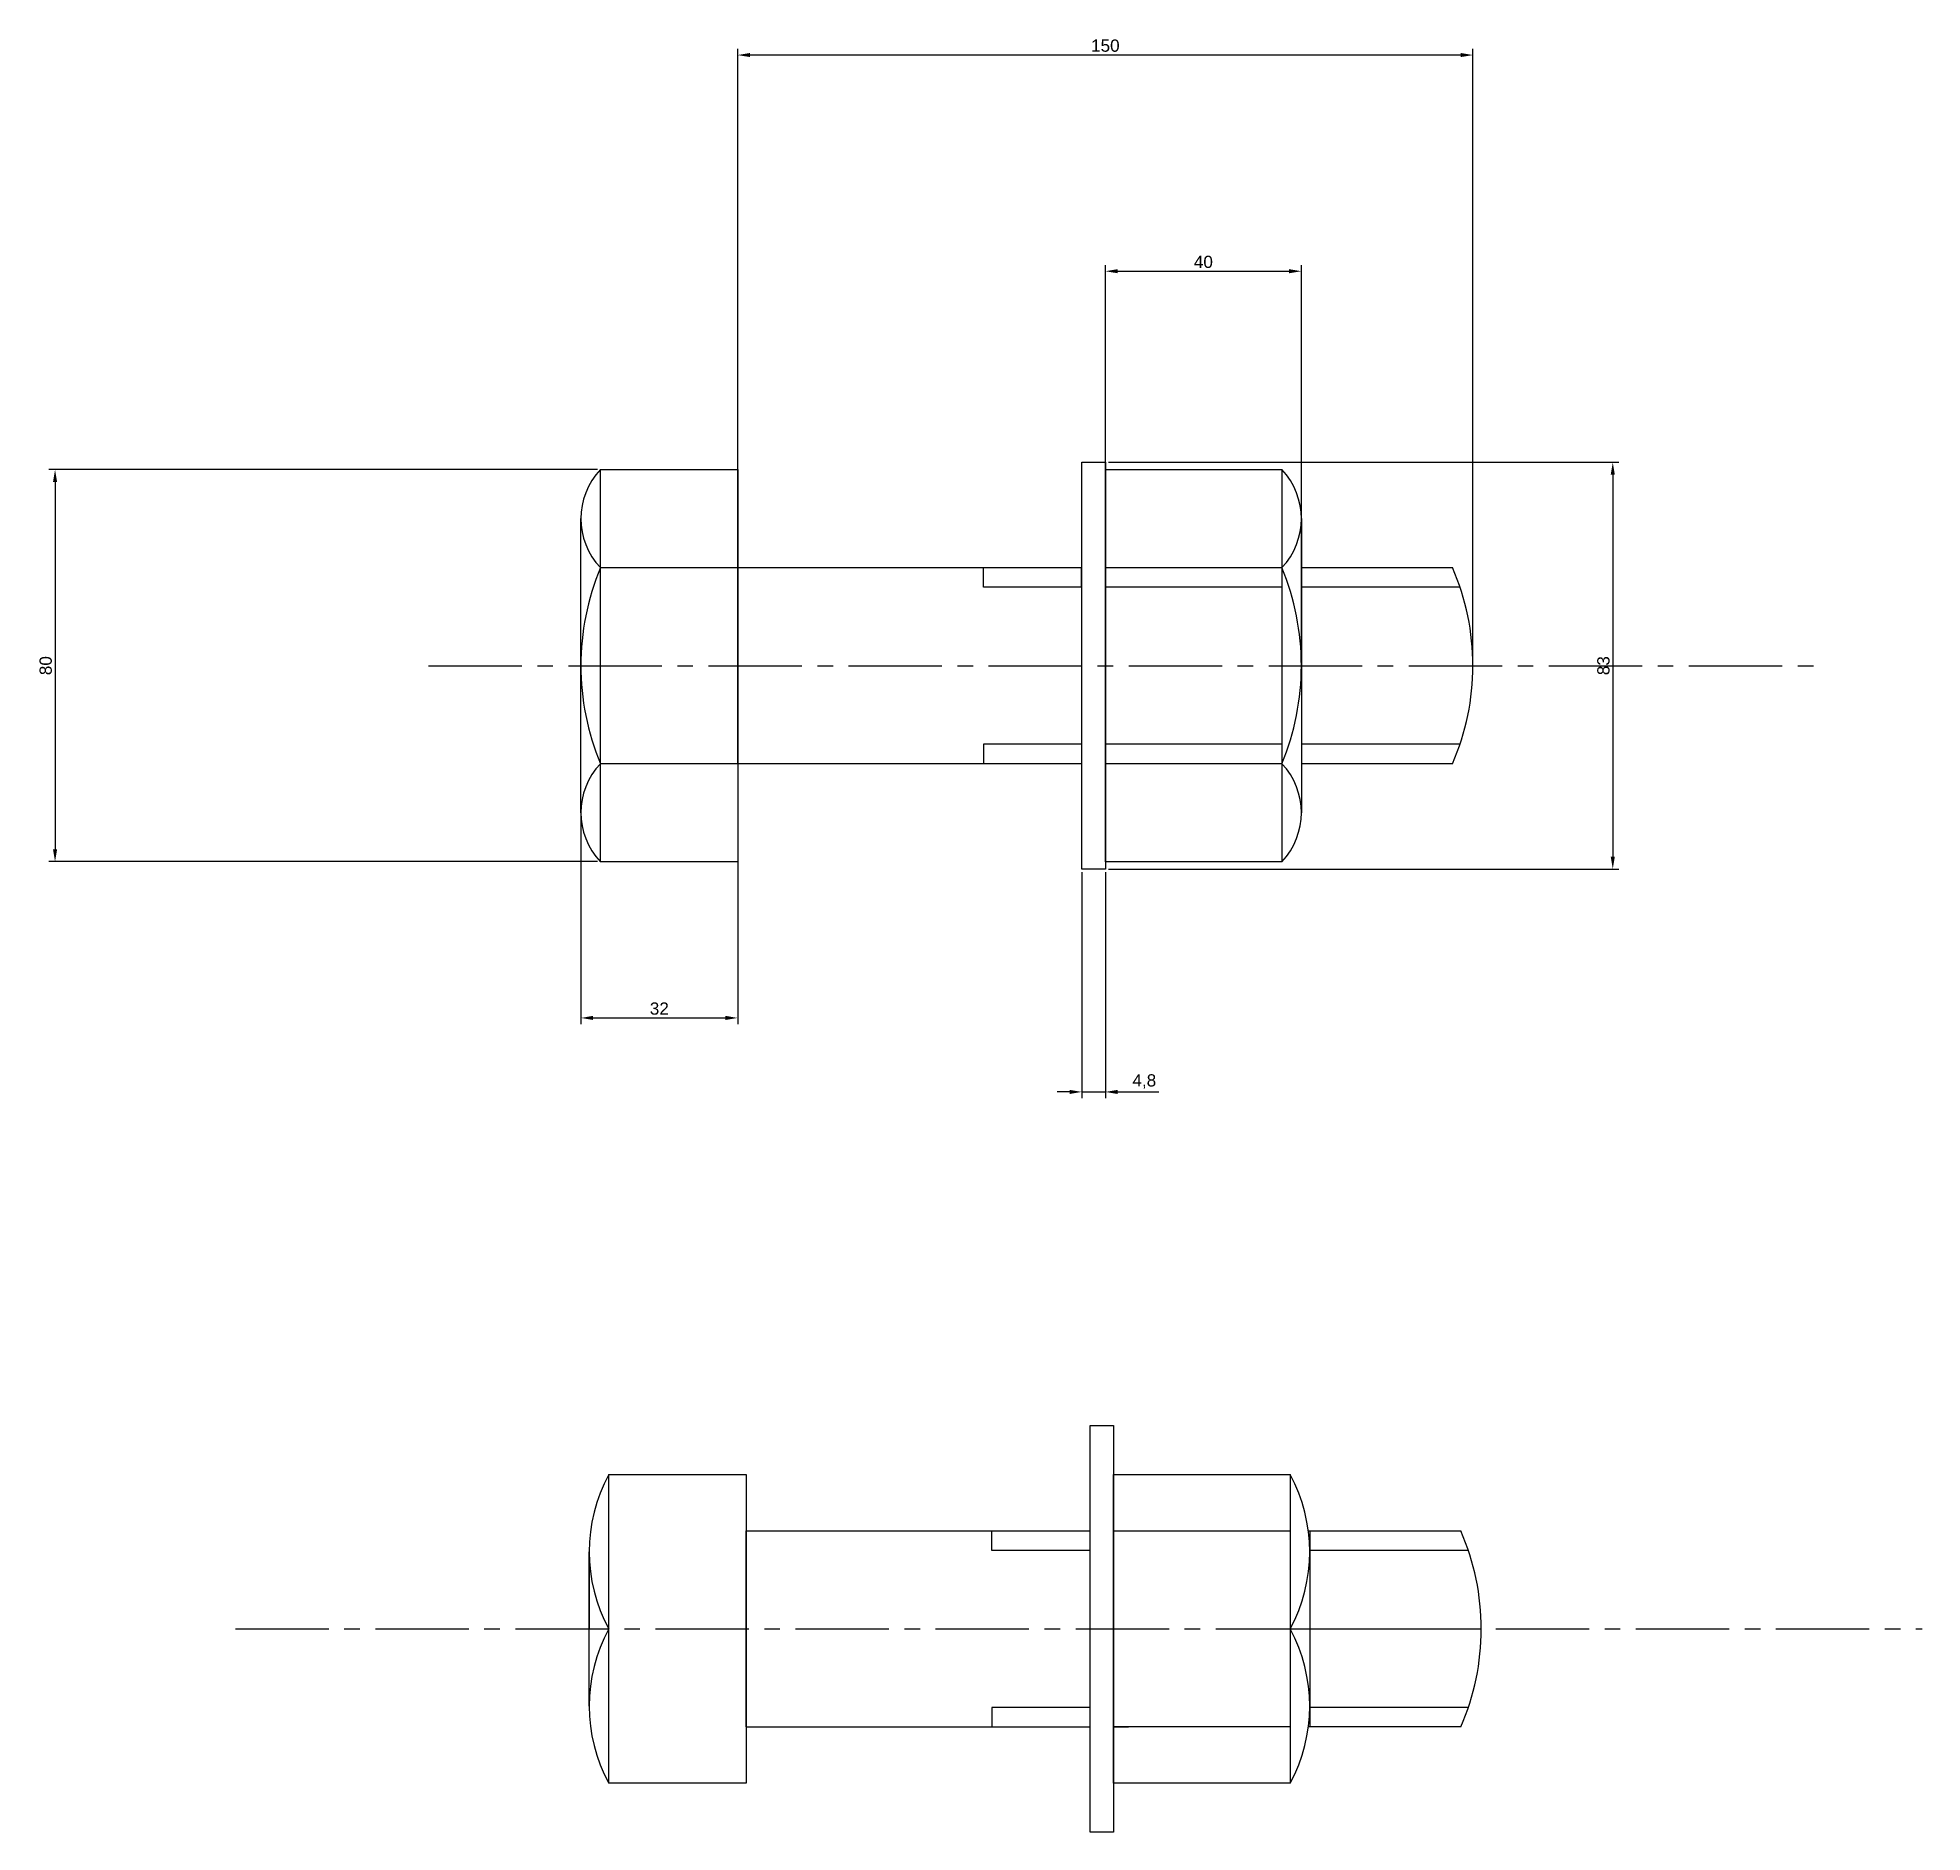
# Model space of a CAD drawing. Header units: millimetres. Extents: x 660 to 2889, y 1004 to 1868.
# Drawn here: x 660.5 to 1045, y 1502.3 to 1868.5 of the extents above; entities that cross this region are included whole.
import ezdxf

# ---------------------------------------------------------------- set-up
doc = ezdxf.new("R2010")
doc.units = ezdxf.units.MM
doc.linetypes.add('CENTER2', pattern=[28.575, 19.05, -3.175, 3.175, -3.175])
doc.styles.get("Standard").update_dxf_attribs({"font": 'arial.ttf'})
doc.dimstyles.new('ISO-25', dxfattribs={"dimtxt": 2.5, "dimasz": 2.5, "dimexe": 1.25, "dimexo": 0.625, "dimtad": 1, "dimtxsty": 'Standard', "dimcen": 2.5, "dimadec": 0, "dimazin": 0, "dimtfac": 1, "dimtmove": 0, "dimatfit": 3, "dimfxl": 1, "dimarcsym": 0})

msp = doc.modelspace()

# ---------------------------------------------------------------- blocks, each defined once
blk = doc.blocks.new('*U1')
at = {"color": 0, "linetype": 'CENTER2', "transparency": 16777216}
blk.add_line((-138.87, 0), (146.15, 0), dxfattribs=at)
blk = doc.blocks.new('*D2')
at = {"color": 0, "lineweight": -2, "transparency": 16777216}
for p, q in [((771.33, 1709.7), (771.33, 1667.19)), ((803.33, 1709.7), (803.33, 1667.19)), ((773.83, 1668.44), (800.83, 1668.44))]:
    blk.add_line(p, q, dxfattribs=at)
at = {"color": 0, "transparency": 16777216}
for points in [[(773.83, 1668.86), (773.83, 1668.02), (771.33, 1668.44)], [(800.83, 1668.86), (800.83, 1668.02), (803.33, 1668.44)]]:
    blk.add_solid(points, dxfattribs=at)
at = {"layer": 'Defpoints', "color": 0, "transparency": 16777216}
for p in [(771.33, 1710.33), (803.33, 1710.33), (803.33, 1668.44)]:
    blk.add_point(p, dxfattribs=at)
at = {"color": 0, "transparency": 16777216, "insert": (787.33, 1670.34), "char_height": 2.5, "attachment_point": 5}
blk.add_mtext('32', dxfattribs=at)
blk = doc.blocks.new('*D3')
at = {"color": 0, "lineweight": -2, "transparency": 16777216}
for p, q in [((774.71, 1780.33), (662.79, 1780.33)), ((664.04, 1777.83), (664.04, 1702.83)), ((774.71, 1700.33), (662.79, 1700.33))]:
    blk.add_line(p, q, dxfattribs=at)
at = {"color": 0, "transparency": 16777216}
for points in [[(663.62, 1777.83), (664.46, 1777.83), (664.04, 1780.33)], [(663.62, 1702.83), (664.46, 1702.83), (664.04, 1700.33)]]:
    blk.add_solid(points, dxfattribs=at)
at = {"layer": 'Defpoints', "color": 0, "transparency": 16777216}
for p in [(775.33, 1780.33), (664.04, 1700.33), (775.33, 1700.33)]:
    blk.add_point(p, dxfattribs=at)
at = {"color": 0, "transparency": 16777216, "insert": (662.14, 1740.33), "char_height": 2.5, "attachment_point": 5, "rotation": 90}
blk.add_mtext('80', dxfattribs=at)
blk = doc.blocks.new('*D4')
at = {"color": 0, "lineweight": -2, "transparency": 16777216}
for p, q in [((873.53, 1698.2), (873.53, 1652.09)), ((878.33, 1698.2), (878.33, 1652.09)), ((871.03, 1653.34), (868.53, 1653.34)), ((873.53, 1653.34), (878.33, 1653.34)), ((880.83, 1653.34), (889.24, 1653.34))]:
    blk.add_line(p, q, dxfattribs=at)
at = {"color": 0, "transparency": 16777216}
for points in [[(871.03, 1653.76), (871.03, 1652.92), (873.53, 1653.34)], [(880.83, 1653.76), (880.83, 1652.92), (878.33, 1653.34)]]:
    blk.add_solid(points, dxfattribs=at)
at = {"layer": 'Defpoints', "color": 0, "transparency": 16777216}
for p in [(873.53, 1698.83), (878.33, 1698.83), (878.33, 1653.34)]:
    blk.add_point(p, dxfattribs=at)
at = {"color": 0, "transparency": 16777216, "insert": (886.28, 1655.47), "char_height": 2.5, "attachment_point": 5}
blk.add_mtext('4,8', dxfattribs=at)
blk = doc.blocks.new('*D6')
at = {"color": 0, "lineweight": -2, "transparency": 16777216}
for p, q in [((878.33, 1740.95), (878.33, 1822.07)), ((880.83, 1820.82), (915.83, 1820.82)), ((918.33, 1740.95), (918.33, 1822.07))]:
    blk.add_line(p, q, dxfattribs=at)
at = {"color": 0, "transparency": 16777216}
for points in [[(880.83, 1821.24), (880.83, 1820.41), (878.33, 1820.82)], [(915.83, 1821.24), (915.83, 1820.41), (918.33, 1820.82)]]:
    blk.add_solid(points, dxfattribs=at)
at = {"layer": 'Defpoints', "color": 0, "transparency": 16777216}
for p in [(918.33, 1820.82), (878.33, 1740.33), (918.33, 1740.33)]:
    blk.add_point(p, dxfattribs=at)
at = {"color": 0, "transparency": 16777216, "insert": (898.33, 1822.72), "char_height": 2.5, "attachment_point": 5}
blk.add_mtext('40', dxfattribs=at)
blk = doc.blocks.new('*D7')
at = {"color": 0, "lineweight": -2, "transparency": 16777216}
for p, q in [((803.33, 1740.95), (803.33, 1866.18)), ((950.83, 1864.93), (805.83, 1864.93)), ((953.33, 1740.95), (953.33, 1866.18))]:
    blk.add_line(p, q, dxfattribs=at)
at = {"color": 0, "transparency": 16777216}
for points in [[(805.83, 1865.35), (805.83, 1864.52), (803.33, 1864.93)], [(950.83, 1865.35), (950.83, 1864.52), (953.33, 1864.93)]]:
    blk.add_solid(points, dxfattribs=at)
at = {"layer": 'Defpoints', "color": 0, "transparency": 16777216}
for p in [(803.33, 1864.93), (803.33, 1740.33), (953.33, 1740.33)]:
    blk.add_point(p, dxfattribs=at)
at = {"color": 0, "transparency": 16777216, "insert": (878.33, 1866.84), "char_height": 2.5, "attachment_point": 5}
blk.add_mtext('150', dxfattribs=at)
blk = doc.blocks.new('*D8')
at = {"color": 0, "lineweight": -2, "transparency": 16777216}
for p, q in [((878.96, 1781.83), (983.11, 1781.83)), ((981.86, 1779.33), (981.86, 1701.33)), ((878.96, 1698.83), (983.11, 1698.83))]:
    blk.add_line(p, q, dxfattribs=at)
at = {"color": 0, "transparency": 16777216}
for points in [[(981.45, 1779.33), (982.28, 1779.33), (981.86, 1781.83)], [(981.45, 1701.33), (982.28, 1701.33), (981.86, 1698.83)]]:
    blk.add_solid(points, dxfattribs=at)
at = {"layer": 'Defpoints', "color": 0, "transparency": 16777216}
for p in [(878.33, 1781.83), (878.33, 1698.83), (981.86, 1698.83)]:
    blk.add_point(p, dxfattribs=at)
at = {"color": 0, "transparency": 16777216, "insert": (979.96, 1740.33), "char_height": 2.5, "attachment_point": 5, "rotation": 90}
blk.add_mtext('83', dxfattribs=at)

# ---------------------------------------------------------------- dimensions: what is measured, and where the dimension line sits
for base, p1, p2, picture, middle in [((803.33, 1864.934), (953.33, 1740.326), (803.33, 1740.326), '*D7', (878.33, 1866.836)), ((918.33, 1820.823), (878.33, 1740.326), (918.33, 1740.326), '*D6', (898.33, 1822.724)), ((803.33, 1668.441), (771.33, 1710.326), (803.33, 1710.326), '*D2', (787.33, 1670.344)), ((878.33, 1653.338), (873.53, 1698.826), (878.33, 1698.826), '*D4', (886.284, 1655.466))]:
    dim = msp.add_linear_dim(base=base, p1=p1, p2=p2, dimstyle='ISO-25')
    dim.commit()
    dim.dimension.update_dxf_attribs({"geometry": picture, "text_midpoint": middle})
for base, p1, p2, picture, middle in [((664.041, 1700.326), (775.33, 1780.326), (775.33, 1700.326), '*D3', (662.139, 1740.326)), ((981.863, 1698.826), (878.33, 1781.826), (878.33, 1698.826), '*D8', (979.961, 1740.326))]:
    dim = msp.add_linear_dim(base=base, p1=p1, p2=p2, angle=90, dimstyle='ISO-25')
    dim.commit()
    dim.dimension.update_dxf_attribs({"geometry": picture, "text_midpoint": middle})

# ---------------------------------------------------------------- linework, layer by layer
for p, q in [((775.33, 1780.326), (803.33, 1780.326)), ((775.33, 1700.326), (775.33, 1780.326)), ((803.33, 1780.326), (803.33, 1700.326)), ((878.33, 1780.326), (914.33, 1780.326)), ((878.33, 1700.326), (878.33, 1780.326)), ((914.33, 1780.326), (914.33, 1700.326)), ((771.33, 1710.326), (771.33, 1770.326)), ((918.33, 1770.326), (918.33, 1710.326)), ((918.33, 1770.326), (918.33, 1760.326)), ((775.33, 1760.326), (873.53, 1760.326)), ((803.33, 1720.326), (803.33, 1760.326)), ((853.459, 1756.328), (853.459, 1760.326)), ((873.459, 1756.328), (873.459, 1760.326)), ((878.33, 1760.326), (914.33, 1760.326)), ((918.33, 1760.326), (949.156, 1760.326)), ((873.53, 1756.328), (853.459, 1756.328)), ((914.33, 1756.328), (878.33, 1756.328)), ((950.701, 1756.328), (918.33, 1756.328)), ((853.459, 1724.324), (853.459, 1720.326)), ((873.53, 1724.324), (853.459, 1724.324)), ((873.459, 1724.324), (873.459, 1720.326)), ((914.33, 1724.324), (878.33, 1724.324)), ((950.701, 1724.324), (918.33, 1724.324)), ((873.53, 1720.326), (775.33, 1720.326)), ((914.33, 1720.326), (878.33, 1720.326)), ((949.156, 1720.326), (918.33, 1720.326)), ((803.33, 1700.326), (775.33, 1700.326)), ((914.33, 1700.326), (878.33, 1700.326)), ((777.028, 1575.254), (805.028, 1575.254)), ((777.028, 1512.254), (777.028, 1575.254)), ((805.028, 1575.254), (805.028, 1512.254)), ((880.028, 1575.254), (916.028, 1575.254)), ((880.028, 1512.254), (880.028, 1575.254)), ((916.028, 1575.254), (916.028, 1512.254)), ((805.028, 1523.754), (805.028, 1563.754)), ((805.028, 1563.754), (875.228, 1563.754)), ((855.156, 1559.756), (855.156, 1563.754)), ((880.028, 1563.754), (916.028, 1563.754)), ((919.753, 1563.754), (950.853, 1563.754)), ((920.028, 1563.754), (920.028, 1523.754)), ((920.028, 1563.754), (920.028, 1543.754)), ((773.028, 1528.004), (773.028, 1559.504)), ((773.028, 1559.504), (773.028, 1543.754)), ((875.228, 1559.756), (855.156, 1559.756)), ((920.028, 1559.756), (920.027, 1559.756)), ((952.398, 1559.756), (920.028, 1559.756)), ((920.028, 1543.754), (955.028, 1543.754)), ((875.228, 1527.752), (855.156, 1527.752)), ((855.156, 1527.752), (855.156, 1523.754)), ((920.028, 1527.752), (920.027, 1527.752)), ((952.398, 1527.752), (920.028, 1527.752)), ((805.028, 1523.754), (875.228, 1523.754)), ((880.028, 1523.754), (883.084, 1523.754)), ((916.028, 1523.754), (880.028, 1523.754)), ((920.028, 1523.754), (919.753, 1523.754)), ((950.853, 1523.754), (920.028, 1523.754)), ((805.028, 1512.254), (777.028, 1512.254)), ((916.028, 1512.254), (880.028, 1512.254))]:
    msp.add_line(p, q)
at = {"linetype": 'CENTER2'}
msp.add_line((700.826, 1543.754), (1045.015, 1543.754), dxfattribs=at)
for points in [[(873.53, 1781.826), (878.33, 1781.826), (878.33, 1698.826), (873.53, 1698.826)], [(875.228, 1585.254), (880.028, 1585.254), (880.028, 1502.254), (875.228, 1502.254)]]:
    msp.add_lwpolyline(points, close=True)
for centre, radius, start, end in [((785.83, 1770.326), 14.5, 136.39718, 223.60282), ((903.83, 1770.326), 14.5, 316.39718, 43.60282), ((823.33, 1740.326), 52, 157.38014, 202.61986), ((866.33, 1740.326), 52, 337.38014, 22.61986), ((903.33, 1740.326), 50, 336.42182, 23.57818), ((785.83, 1710.326), 14.5, 136.39718, 223.60282), ((903.83, 1710.326), 14.5, 316.39718, 43.60282), ((806.035, 1559.504), 33.008, 151.49993, 208.50007), ((887.02, 1559.504), 33.008, 331.49993, 28.50007), ((905.028, 1543.754), 50, 336.42182, 23.57818), ((806.035, 1528.004), 33.008, 151.49993, 208.50007), ((887.02, 1528.004), 33.008, 331.49993, 28.50007)]:
    msp.add_arc(centre, radius, start, end)

# ---------------------------------------------------------------- block references
msp.add_blockref('*U1', (879.087, 1740.326), dxfattribs=at)

msp.set_redraw_order([(e.dxf.handle, doc.entitydb.next_handle()) for e in msp.query("TEXT MTEXT ATTDEF DIMENSION ARC_DIMENSION")])  # texts and dimensions are drawn at this point

doc.saveas('drawing.dxf')
